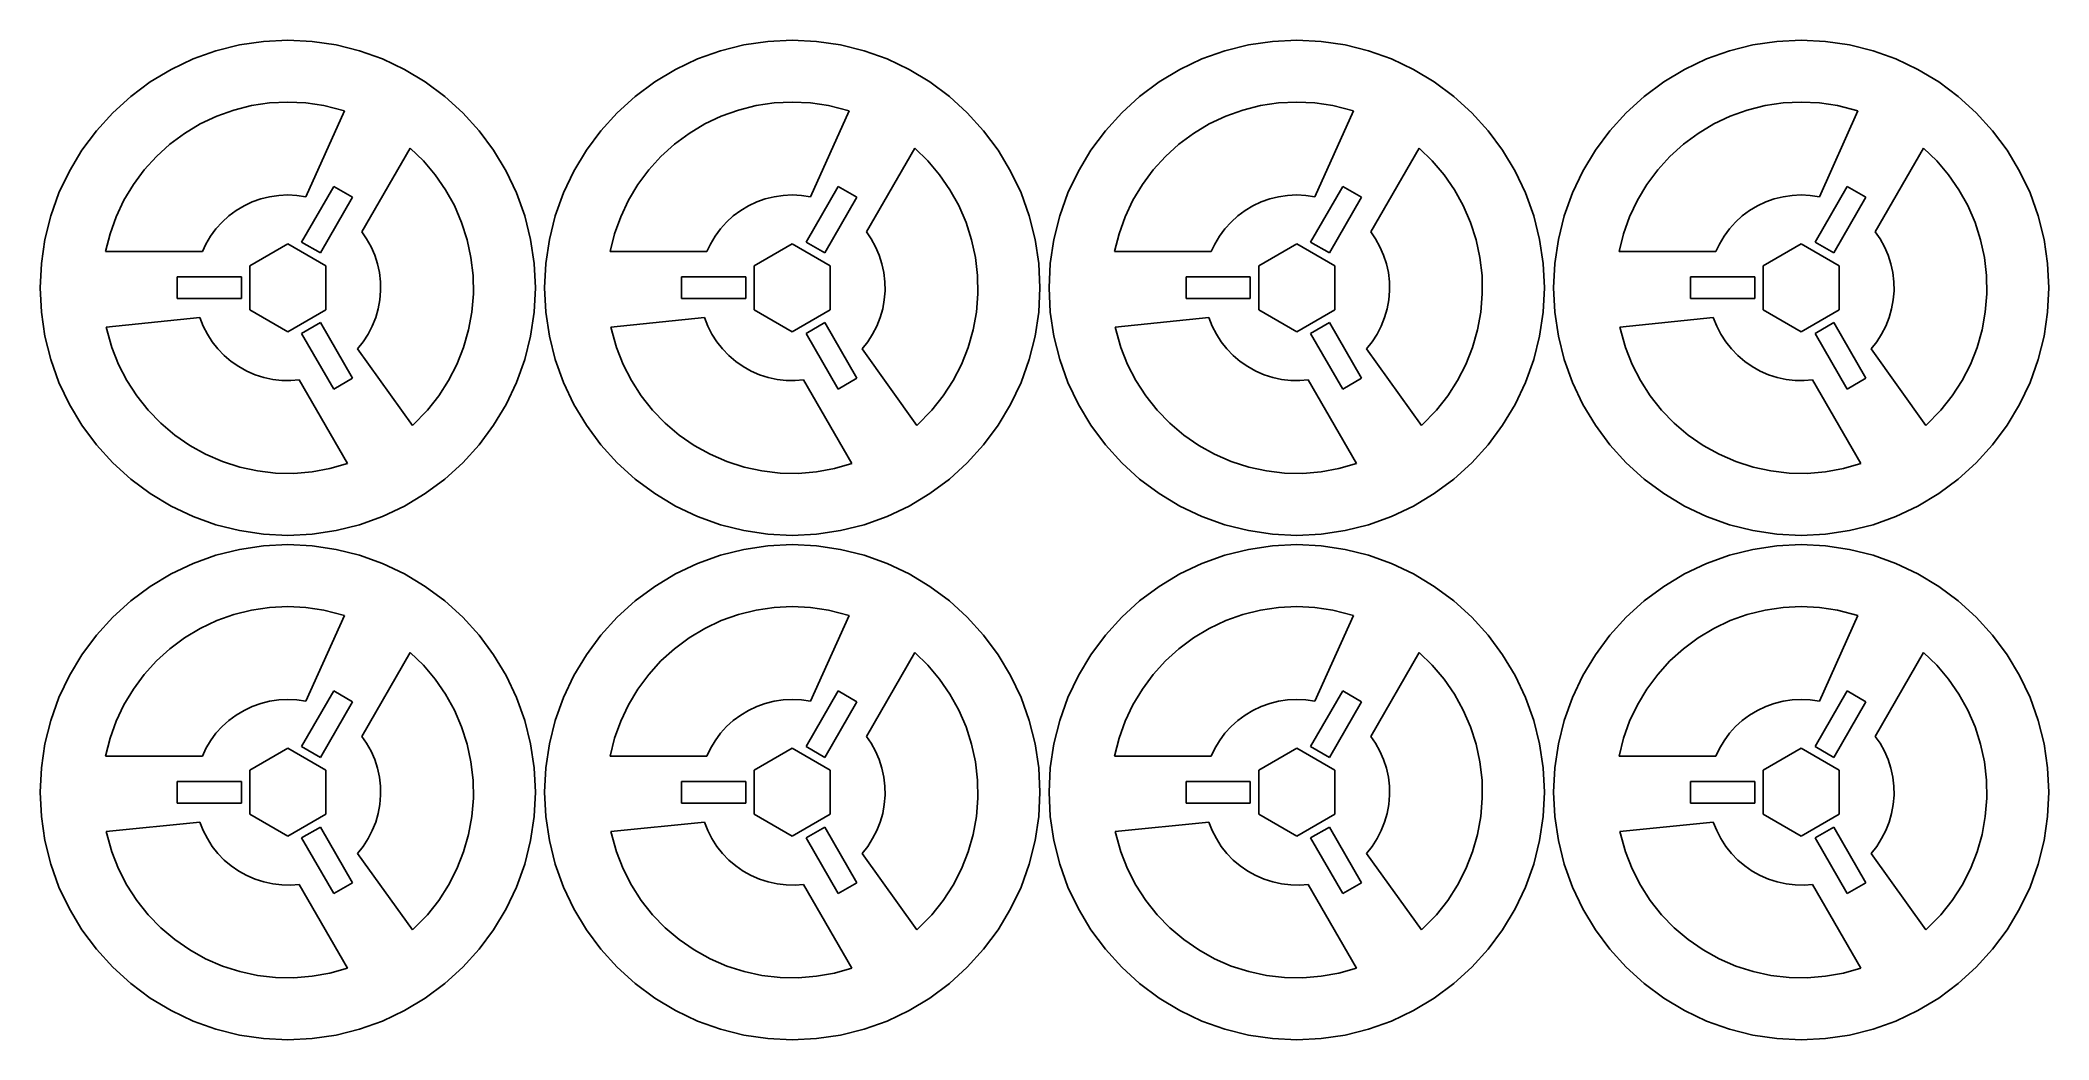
# Model space of a CAD drawing. Header units: metres. Extents: x -40 to 284, y -40 to 122.
import ezdxf

# ---------------------------------------------------------------- set-up
doc = ezdxf.new("R2010")
doc.units = ezdxf.units.M

msp = doc.modelspace()

# ---------------------------------------------------------------- linework, layer by layer
for p, q in [((-11.61, 119.78), (-7.8, 120.73)), ((-7.8, 120.73), (-3.92, 121.31)), ((-3.92, 121.31), (0, 121.5)), ((0, 121.5), (3.92, 121.31)), ((3.92, 121.31), (7.8, 120.73)), ((7.8, 120.73), (11.61, 119.78)), ((69.89, 119.78), (73.7, 120.73)), ((73.7, 120.73), (77.58, 121.31)), ((77.58, 121.31), (81.5, 121.5)), ((81.5, 121.5), (85.42, 121.31)), ((85.42, 121.31), (89.3, 120.73)), ((89.3, 120.73), (93.11, 119.78)), ((151.39, 119.78), (155.2, 120.73)), ((155.2, 120.73), (159.08, 121.31)), ((159.08, 121.31), (163, 121.5)), ((163, 121.5), (166.92, 121.31)), ((166.92, 121.31), (170.8, 120.73)), ((170.8, 120.73), (174.61, 119.78)), ((232.89, 119.78), (236.7, 120.73)), ((236.7, 120.73), (240.58, 121.31)), ((240.58, 121.31), (244.5, 121.5)), ((244.5, 121.5), (248.42, 121.31)), ((248.42, 121.31), (252.3, 120.73)), ((252.3, 120.73), (256.11, 119.78)), ((-18.86, 116.78), (-15.31, 118.46)), ((-15.31, 118.46), (-11.61, 119.78)), ((11.61, 119.78), (15.31, 118.46)), ((15.31, 118.46), (18.86, 116.78)), ((62.64, 116.78), (66.19, 118.46)), ((66.19, 118.46), (69.89, 119.78)), ((93.11, 119.78), (96.81, 118.46)), ((96.81, 118.46), (100.36, 116.78)), ((144.14, 116.78), (147.69, 118.46)), ((147.69, 118.46), (151.39, 119.78)), ((174.61, 119.78), (178.31, 118.46)), ((178.31, 118.46), (181.86, 116.78)), ((225.64, 116.78), (229.19, 118.46)), ((229.19, 118.46), (232.89, 119.78)), ((256.11, 119.78), (259.81, 118.46)), ((259.81, 118.46), (263.36, 116.78)), ((-25.38, 112.42), (-22.22, 114.76)), ((-22.22, 114.76), (-18.86, 116.78)), ((18.86, 116.78), (22.22, 114.76)), ((22.22, 114.76), (25.38, 112.42)), ((56.12, 112.42), (59.28, 114.76)), ((59.28, 114.76), (62.64, 116.78)), ((100.36, 116.78), (103.72, 114.76)), ((103.72, 114.76), (106.88, 112.42)), ((137.62, 112.42), (140.78, 114.76)), ((140.78, 114.76), (144.14, 116.78)), ((181.86, 116.78), (185.22, 114.76)), ((185.22, 114.76), (188.38, 112.42)), ((219.12, 112.42), (222.28, 114.76)), ((222.28, 114.76), (225.64, 116.78)), ((263.36, 116.78), (266.72, 114.76)), ((266.72, 114.76), (269.88, 112.42)), ((-28.28, 109.78), (-25.38, 112.42)), ((-8.71, 110.21), (-5.85, 110.92)), ((-5.85, 110.92), (-2.94, 111.36)), ((-2.94, 111.36), (0, 111.5)), ((0, 111.5), (2.94, 111.36)), ((2.94, 111.36), (5.85, 110.92)), ((5.85, 110.92), (9.17, 110.07)), ((25.38, 112.42), (28.28, 109.78)), ((53.22, 109.78), (56.12, 112.42)), ((72.79, 110.21), (75.65, 110.92)), ((75.65, 110.92), (78.56, 111.36)), ((78.56, 111.36), (81.5, 111.5)), ((81.5, 111.5), (84.44, 111.36)), ((84.44, 111.36), (87.35, 110.92)), ((87.35, 110.92), (90.67, 110.07)), ((106.88, 112.42), (109.78, 109.78)), ((134.72, 109.78), (137.62, 112.42)), ((154.29, 110.21), (157.15, 110.92)), ((157.15, 110.92), (160.06, 111.36)), ((160.06, 111.36), (163, 111.5)), ((163, 111.5), (165.94, 111.36)), ((165.94, 111.36), (168.85, 110.92)), ((168.85, 110.92), (172.17, 110.07)), ((188.38, 112.42), (191.28, 109.78)), ((216.22, 109.78), (219.12, 112.42)), ((235.79, 110.21), (238.65, 110.92)), ((238.65, 110.92), (241.56, 111.36)), ((241.56, 111.36), (244.5, 111.5)), ((244.5, 111.5), (247.44, 111.36)), ((247.44, 111.36), (250.35, 110.92)), ((250.35, 110.92), (253.67, 110.07)), ((269.88, 112.42), (272.78, 109.78)), ((-30.92, 106.88), (-28.28, 109.78)), ((-16.67, 106.44), (-14.14, 107.96)), ((-14.14, 107.96), (-11.48, 109.22)), ((-11.48, 109.22), (-8.71, 110.21)), ((2.93, 96.21), (9.17, 110.07)), ((28.28, 109.78), (30.92, 106.88)), ((50.58, 106.88), (53.22, 109.78)), ((64.83, 106.44), (67.36, 107.96)), ((67.36, 107.96), (70.02, 109.22)), ((70.02, 109.22), (72.79, 110.21)), ((84.43, 96.21), (90.67, 110.07)), ((109.78, 109.78), (112.42, 106.88)), ((132.08, 106.88), (134.72, 109.78)), ((146.33, 106.44), (148.86, 107.96)), ((148.86, 107.96), (151.52, 109.22)), ((151.52, 109.22), (154.29, 110.21)), ((165.93, 96.21), (172.17, 110.07)), ((191.28, 109.78), (193.92, 106.88)), ((213.58, 106.88), (216.22, 109.78)), ((227.83, 106.44), (230.36, 107.96)), ((230.36, 107.96), (233.02, 109.22)), ((233.02, 109.22), (235.79, 110.21)), ((247.43, 96.21), (253.67, 110.07)), ((272.78, 109.78), (275.42, 106.88)), ((-33.26, 103.72), (-30.92, 106.88)), ((-21.21, 102.71), (-19.03, 104.69)), ((-19.03, 104.69), (-16.67, 106.44)), ((19.78, 104.06), (11.97, 90.53)), ((19.78, 104.06), (21.9, 102.01)), ((30.92, 106.88), (33.26, 103.72)), ((48.24, 103.72), (50.58, 106.88)), ((60.29, 102.71), (62.47, 104.69)), ((62.47, 104.69), (64.83, 106.44)), ((101.28, 104.06), (93.47, 90.53)), ((101.28, 104.06), (103.4, 102.01)), ((112.42, 106.88), (114.76, 103.72)), ((129.74, 103.72), (132.08, 106.88)), ((141.79, 102.71), (143.97, 104.69)), ((143.97, 104.69), (146.33, 106.44)), ((182.78, 104.06), (174.97, 90.53)), ((182.78, 104.06), (184.9, 102.01)), ((193.92, 106.88), (196.26, 103.72)), ((211.24, 103.72), (213.58, 106.88)), ((223.29, 102.71), (225.47, 104.69)), ((225.47, 104.69), (227.83, 106.44)), ((264.28, 104.06), (256.47, 90.53)), ((264.28, 104.06), (266.4, 102.01)), ((275.42, 106.88), (277.76, 103.72)), ((-35.28, 100.36), (-33.26, 103.72)), ((-23.19, 100.53), (-21.21, 102.71)), ((21.9, 102.01), (23.8, 99.76)), ((33.26, 103.72), (35.28, 100.36)), ((46.22, 100.36), (48.24, 103.72)), ((58.31, 100.53), (60.29, 102.71)), ((103.4, 102.01), (105.3, 99.76)), ((114.76, 103.72), (116.78, 100.36)), ((127.72, 100.36), (129.74, 103.72)), ((139.81, 100.53), (141.79, 102.71)), ((184.9, 102.01), (186.8, 99.76)), ((196.26, 103.72), (198.28, 100.36)), ((209.22, 100.36), (211.24, 103.72)), ((221.31, 100.53), (223.29, 102.71)), ((266.4, 102.01), (268.3, 99.76)), ((277.76, 103.72), (279.78, 100.36)), ((-36.96, 96.81), (-35.28, 100.36)), ((-26.46, 95.64), (-24.94, 98.17)), ((-24.94, 98.17), (-23.19, 100.53)), ((7.42, 97.86), (2.23, 88.87)), ((7.42, 97.86), (10.45, 96.11)), ((23.8, 99.76), (25.48, 97.34)), ((35.28, 100.36), (36.96, 96.81)), ((44.54, 96.81), (46.22, 100.36)), ((55.04, 95.64), (56.56, 98.17)), ((56.56, 98.17), (58.31, 100.53)), ((88.92, 97.86), (83.73, 88.87)), ((88.92, 97.86), (91.95, 96.11)), ((105.3, 99.76), (106.98, 97.34)), ((116.78, 100.36), (118.46, 96.81)), ((126.04, 96.81), (127.72, 100.36)), ((136.54, 95.64), (138.06, 98.17)), ((138.06, 98.17), (139.81, 100.53)), ((170.42, 97.86), (165.23, 88.87)), ((170.42, 97.86), (173.45, 96.11)), ((186.8, 99.76), (188.48, 97.34)), ((198.28, 100.36), (199.96, 96.81)), ((207.54, 96.81), (209.22, 100.36)), ((218.04, 95.64), (219.56, 98.17)), ((219.56, 98.17), (221.31, 100.53)), ((251.92, 97.86), (246.73, 88.87)), ((251.92, 97.86), (254.95, 96.11)), ((268.3, 99.76), (269.98, 97.34)), ((279.78, 100.36), (281.46, 96.81)), ((-38.28, 93.11), (-36.96, 96.81)), ((-27.72, 92.98), (-26.46, 95.64)), ((-8.33, 93.97), (-7.07, 94.73)), ((-7.07, 94.73), (-5.74, 95.36)), ((-5.74, 95.36), (-4.35, 95.85)), ((-4.35, 95.85), (-2.93, 96.21)), ((-2.93, 96.21), (-1.47, 96.43)), ((-1.47, 96.43), (0, 96.5)), ((0, 96.5), (1.47, 96.43)), ((1.47, 96.43), (2.93, 96.21)), ((5.27, 87.12), (10.45, 96.11)), ((25.48, 97.34), (26.91, 94.77)), ((26.91, 94.77), (28.08, 92.07)), ((36.96, 96.81), (38.28, 93.11)), ((43.22, 93.11), (44.54, 96.81)), ((53.78, 92.98), (55.04, 95.64)), ((73.17, 93.97), (74.43, 94.73)), ((74.43, 94.73), (75.76, 95.36)), ((75.76, 95.36), (77.15, 95.85)), ((77.15, 95.85), (78.57, 96.21)), ((78.57, 96.21), (80.03, 96.43)), ((80.03, 96.43), (81.5, 96.5)), ((81.5, 96.5), (82.97, 96.43)), ((82.97, 96.43), (84.43, 96.21)), ((86.77, 87.12), (91.95, 96.11)), ((106.98, 97.34), (108.41, 94.77)), ((108.41, 94.77), (109.58, 92.07)), ((118.46, 96.81), (119.78, 93.11)), ((124.72, 93.11), (126.04, 96.81)), ((135.28, 92.98), (136.54, 95.64)), ((154.67, 93.97), (155.93, 94.73)), ((155.93, 94.73), (157.26, 95.36)), ((157.26, 95.36), (158.65, 95.85)), ((158.65, 95.85), (160.07, 96.21)), ((160.07, 96.21), (161.53, 96.43)), ((161.53, 96.43), (163, 96.5)), ((163, 96.5), (164.47, 96.43)), ((164.47, 96.43), (165.93, 96.21)), ((168.27, 87.12), (173.45, 96.11)), ((188.48, 97.34), (189.91, 94.77)), ((189.91, 94.77), (191.08, 92.07)), ((199.96, 96.81), (201.28, 93.11)), ((206.22, 93.11), (207.54, 96.81)), ((216.78, 92.98), (218.04, 95.64)), ((236.17, 93.97), (237.43, 94.73)), ((237.43, 94.73), (238.76, 95.36)), ((238.76, 95.36), (240.15, 95.85)), ((240.15, 95.85), (241.57, 96.21)), ((241.57, 96.21), (243.03, 96.43)), ((243.03, 96.43), (244.5, 96.5)), ((244.5, 96.5), (245.97, 96.43)), ((245.97, 96.43), (247.43, 96.21)), ((249.77, 87.12), (254.95, 96.11)), ((269.98, 97.34), (271.41, 94.77)), ((271.41, 94.77), (272.58, 92.07)), ((281.46, 96.81), (282.78, 93.11)), ((-39.23, 89.3), (-38.28, 93.11)), ((-28.71, 90.21), (-27.72, 92.98)), ((-12.47, 89.83), (-11.6, 91.02)), ((-11.6, 91.02), (-10.61, 92.11)), ((-10.61, 92.11), (-9.52, 93.1)), ((-9.52, 93.1), (-8.33, 93.97)), ((28.08, 92.07), (28.98, 89.26)), ((38.28, 93.11), (39.23, 89.3)), ((42.27, 89.3), (43.22, 93.11)), ((52.79, 90.21), (53.78, 92.98)), ((69.03, 89.83), (69.9, 91.02)), ((69.9, 91.02), (70.89, 92.11)), ((70.89, 92.11), (71.98, 93.1)), ((71.98, 93.1), (73.17, 93.97)), ((109.58, 92.07), (110.48, 89.26)), ((119.78, 93.11), (120.73, 89.3)), ((123.77, 89.3), (124.72, 93.11)), ((134.29, 90.21), (135.28, 92.98)), ((150.53, 89.83), (151.4, 91.02)), ((151.4, 91.02), (152.39, 92.11)), ((152.39, 92.11), (153.48, 93.1)), ((153.48, 93.1), (154.67, 93.97)), ((191.08, 92.07), (191.98, 89.26)), ((201.28, 93.11), (202.23, 89.3)), ((205.27, 89.3), (206.22, 93.11)), ((215.79, 90.21), (216.78, 92.98)), ((232.03, 89.83), (232.9, 91.02)), ((232.9, 91.02), (233.89, 92.11)), ((233.89, 92.11), (234.98, 93.1)), ((234.98, 93.1), (236.17, 93.97)), ((272.58, 92.07), (273.48, 89.26)), ((282.78, 93.11), (283.73, 89.3)), ((-39.81, 85.42), (-39.23, 89.3)), ((-29.42, 87.35), (-28.71, 90.21)), ((-13.8, 87.35), (-13.23, 88.57)), ((-13.23, 88.57), (-12.47, 89.83)), ((-6.15, 85.05), (0, 88.6)), ((0, 88.6), (6.15, 85.05)), ((2.23, 88.87), (5.27, 87.12)), ((11.97, 90.53), (12.74, 89.42)), ((12.74, 89.42), (13.45, 88.13)), ((13.45, 88.13), (14.04, 86.78)), ((28.98, 89.26), (29.6, 86.39)), ((39.23, 89.3), (39.81, 85.42)), ((41.69, 85.42), (42.27, 89.3)), ((52.08, 87.35), (52.79, 90.21)), ((67.7, 87.35), (68.27, 88.57)), ((68.27, 88.57), (69.03, 89.83)), ((75.35, 85.05), (81.5, 88.6)), ((81.5, 88.6), (87.65, 85.05)), ((83.73, 88.87), (86.77, 87.12)), ((93.47, 90.53), (94.24, 89.42)), ((94.24, 89.42), (94.95, 88.13)), ((94.95, 88.13), (95.54, 86.78)), ((110.48, 89.26), (111.1, 86.39)), ((120.73, 89.3), (121.31, 85.42)), ((123.19, 85.42), (123.77, 89.3)), ((133.58, 87.35), (134.29, 90.21)), ((149.2, 87.35), (149.77, 88.57)), ((149.77, 88.57), (150.53, 89.83)), ((156.85, 85.05), (163, 88.6)), ((163, 88.6), (169.15, 85.05)), ((165.23, 88.87), (168.27, 87.12)), ((174.97, 90.53), (175.74, 89.42)), ((175.74, 89.42), (176.45, 88.13)), ((176.45, 88.13), (177.04, 86.78)), ((191.98, 89.26), (192.6, 86.39)), ((202.23, 89.3), (202.81, 85.42)), ((204.69, 85.42), (205.27, 89.3)), ((215.08, 87.35), (215.79, 90.21)), ((230.7, 87.35), (231.27, 88.57)), ((231.27, 88.57), (232.03, 89.83)), ((238.35, 85.05), (244.5, 88.6)), ((244.5, 88.6), (250.65, 85.05)), ((246.73, 88.87), (249.77, 87.12)), ((256.47, 90.53), (257.24, 89.42)), ((257.24, 89.42), (257.95, 88.13)), ((257.95, 88.13), (258.54, 86.78)), ((273.48, 89.26), (274.1, 86.39)), ((283.73, 89.3), (284.31, 85.42)), ((-40, 81.5), (-39.81, 85.42)), ((-29.42, 87.35), (-13.8, 87.35)), ((-6.15, 77.95), (-6.15, 85.05)), ((6.15, 85.05), (6.15, 77.95)), ((14.04, 86.78), (14.49, 85.38)), ((14.49, 85.38), (14.8, 83.94)), ((29.6, 86.39), (29.94, 83.46)), ((39.81, 85.42), (40, 81.5)), ((41.5, 81.5), (41.69, 85.42)), ((52.08, 87.35), (67.7, 87.35)), ((75.35, 77.95), (75.35, 85.05)), ((87.65, 85.05), (87.65, 77.95)), ((95.54, 86.78), (95.99, 85.38)), ((95.99, 85.38), (96.3, 83.94)), ((111.1, 86.39), (111.44, 83.46)), ((121.31, 85.42), (121.5, 81.5)), ((123, 81.5), (123.19, 85.42)), ((133.58, 87.35), (149.2, 87.35)), ((156.85, 77.95), (156.85, 85.05)), ((169.15, 85.05), (169.15, 77.95)), ((177.04, 86.78), (177.49, 85.38)), ((177.49, 85.38), (177.8, 83.94)), ((192.6, 86.39), (192.94, 83.46)), ((202.81, 85.42), (203, 81.5)), ((204.5, 81.5), (204.69, 85.42)), ((215.08, 87.35), (230.7, 87.35)), ((238.35, 77.95), (238.35, 85.05)), ((250.65, 85.05), (250.65, 77.95)), ((258.54, 86.78), (258.99, 85.38)), ((258.99, 85.38), (259.3, 83.94)), ((274.1, 86.39), (274.44, 83.46)), ((284.31, 85.42), (284.5, 81.5)), ((-39.81, 77.58), (-40, 81.5)), ((-17.88, 79.75), (-17.88, 83.25)), ((-7.5, 83.25), (-17.88, 83.25)), ((-7.5, 79.75), (-7.5, 83.25)), ((14.8, 83.94), (14.97, 82.48)), ((14.97, 82.48), (14.99, 81.01)), ((29.94, 83.46), (29.98, 80.52)), ((40, 81.5), (39.81, 77.58)), ((41.69, 77.58), (41.5, 81.5)), ((63.62, 79.75), (63.62, 83.25)), ((74, 83.25), (63.62, 83.25)), ((74, 79.75), (74, 83.25)), ((96.3, 83.94), (96.47, 82.48)), ((96.47, 82.48), (96.49, 81.01)), ((111.44, 83.46), (111.48, 80.52)), ((121.5, 81.5), (121.31, 77.58)), ((123.19, 77.58), (123, 81.5)), ((145.12, 79.75), (145.12, 83.25)), ((155.5, 83.25), (145.12, 83.25)), ((155.5, 79.75), (155.5, 83.25)), ((177.8, 83.94), (177.97, 82.48)), ((177.97, 82.48), (177.99, 81.01)), ((192.94, 83.46), (192.98, 80.52)), ((203, 81.5), (202.81, 77.58)), ((204.69, 77.58), (204.5, 81.5)), ((226.62, 79.75), (226.62, 83.25)), ((237, 83.25), (226.62, 83.25)), ((237, 79.75), (237, 83.25)), ((259.3, 83.94), (259.47, 82.48)), ((259.47, 82.48), (259.49, 81.01)), ((274.44, 83.46), (274.48, 80.52)), ((284.5, 81.5), (284.31, 77.58)), ((-17.88, 79.75), (-7.5, 79.75)), ((0, 74.4), (-6.15, 77.95)), ((6.15, 77.95), (0, 74.4)), ((14.61, 78.09), (14.2, 76.68)), ((14.87, 79.54), (14.61, 78.09)), ((14.99, 81.01), (14.87, 79.54)), ((29.98, 80.52), (29.74, 77.58)), ((63.62, 79.75), (74, 79.75)), ((81.5, 74.4), (75.35, 77.95)), ((87.65, 77.95), (81.5, 74.4)), ((96.11, 78.09), (95.7, 76.68)), ((96.37, 79.54), (96.11, 78.09)), ((96.49, 81.01), (96.37, 79.54)), ((111.48, 80.52), (111.24, 77.58)), ((145.12, 79.75), (155.5, 79.75)), ((163, 74.4), (156.85, 77.95)), ((169.15, 77.95), (163, 74.4)), ((177.61, 78.09), (177.2, 76.68)), ((177.87, 79.54), (177.61, 78.09)), ((177.99, 81.01), (177.87, 79.54)), ((192.98, 80.52), (192.74, 77.58)), ((226.62, 79.75), (237, 79.75)), ((244.5, 74.4), (238.35, 77.95)), ((250.65, 77.95), (244.5, 74.4)), ((259.11, 78.09), (258.7, 76.68)), ((259.37, 79.54), (259.11, 78.09)), ((259.49, 81.01), (259.37, 79.54)), ((274.48, 80.52), (274.24, 77.58)), ((-39.23, 73.7), (-39.81, 77.58)), ((-14.2, 76.68), (-29.33, 75.16)), ((-28.41, 71.86), (-29.33, 75.16)), ((-13.66, 75.31), (-14.2, 76.68)), ((-12.99, 74), (-13.66, 75.31)), ((5.27, 75.88), (2.23, 74.13)), ((10.45, 66.89), (5.27, 75.88)), ((13.66, 75.31), (12.99, 74)), ((14.2, 76.68), (13.66, 75.31)), ((29.22, 74.69), (28.41, 71.86)), ((29.74, 77.58), (29.22, 74.69)), ((39.81, 77.58), (39.23, 73.7)), ((42.27, 73.7), (41.69, 77.58)), ((67.3, 76.68), (52.17, 75.16)), ((53.09, 71.86), (52.17, 75.16)), ((67.84, 75.31), (67.3, 76.68)), ((68.51, 74), (67.84, 75.31)), ((86.77, 75.88), (83.73, 74.13)), ((91.95, 66.89), (86.77, 75.88)), ((95.16, 75.31), (94.49, 74)), ((95.7, 76.68), (95.16, 75.31)), ((110.72, 74.69), (109.91, 71.86)), ((111.24, 77.58), (110.72, 74.69)), ((121.31, 77.58), (120.73, 73.7)), ((123.77, 73.7), (123.19, 77.58)), ((148.8, 76.68), (133.67, 75.16)), ((134.59, 71.86), (133.67, 75.16)), ((149.34, 75.31), (148.8, 76.68)), ((150.01, 74), (149.34, 75.31)), ((168.27, 75.88), (165.23, 74.13)), ((173.45, 66.89), (168.27, 75.88)), ((176.66, 75.31), (175.99, 74)), ((177.2, 76.68), (176.66, 75.31)), ((192.22, 74.69), (191.41, 71.86)), ((192.74, 77.58), (192.22, 74.69)), ((202.81, 77.58), (202.23, 73.7)), ((205.27, 73.7), (204.69, 77.58)), ((230.3, 76.68), (215.17, 75.16)), ((216.09, 71.86), (215.17, 75.16)), ((230.84, 75.31), (230.3, 76.68)), ((231.51, 74), (230.84, 75.31)), ((249.77, 75.88), (246.73, 74.13)), ((254.95, 66.89), (249.77, 75.88)), ((258.16, 75.31), (257.49, 74)), ((258.7, 76.68), (258.16, 75.31)), ((273.72, 74.69), (272.91, 71.86)), ((274.24, 77.58), (273.72, 74.69)), ((284.31, 77.58), (283.73, 73.7)), ((-38.28, 69.89), (-39.23, 73.7)), ((-27.33, 69.12), (-28.41, 71.86)), ((-12.19, 72.76), (-12.99, 74)), ((-11.28, 71.61), (-12.19, 72.76)), ((-10.25, 70.55), (-11.28, 71.61)), ((2.23, 74.13), (7.42, 65.14)), ((12.19, 72.76), (11.28, 71.61)), ((11.28, 71.61), (20.15, 59.27)), ((12.99, 74), (12.19, 72.76)), ((28.41, 71.86), (27.33, 69.12)), ((39.23, 73.7), (38.28, 69.89)), ((43.22, 69.89), (42.27, 73.7)), ((54.17, 69.12), (53.09, 71.86)), ((69.31, 72.76), (68.51, 74)), ((70.22, 71.61), (69.31, 72.76)), ((71.25, 70.55), (70.22, 71.61)), ((83.73, 74.13), (88.92, 65.14)), ((93.69, 72.76), (92.78, 71.61)), ((92.78, 71.61), (101.65, 59.27)), ((94.49, 74), (93.69, 72.76)), ((109.91, 71.86), (108.83, 69.12)), ((120.73, 73.7), (119.78, 69.89)), ((124.72, 69.89), (123.77, 73.7)), ((135.67, 69.12), (134.59, 71.86)), ((150.81, 72.76), (150.01, 74)), ((151.72, 71.61), (150.81, 72.76)), ((152.75, 70.55), (151.72, 71.61)), ((165.23, 74.13), (170.42, 65.14)), ((175.19, 72.76), (174.28, 71.61)), ((174.28, 71.61), (183.15, 59.27)), ((175.99, 74), (175.19, 72.76)), ((191.41, 71.86), (190.33, 69.12)), ((202.23, 73.7), (201.28, 69.89)), ((206.22, 69.89), (205.27, 73.7)), ((217.17, 69.12), (216.09, 71.86)), ((232.31, 72.76), (231.51, 74)), ((233.22, 71.61), (232.31, 72.76)), ((234.25, 70.55), (233.22, 71.61)), ((246.73, 74.13), (251.92, 65.14)), ((256.69, 72.76), (255.78, 71.61)), ((255.78, 71.61), (264.65, 59.27)), ((257.49, 74), (256.69, 72.76)), ((272.91, 71.86), (271.83, 69.12)), ((283.73, 73.7), (282.78, 69.89)), ((-36.96, 66.19), (-38.28, 69.89)), ((-25.98, 66.5), (-27.33, 69.12)), ((-9.13, 69.6), (-10.25, 70.55)), ((-7.92, 68.76), (-9.13, 69.6)), ((-6.63, 68.05), (-7.92, 68.76)), ((27.33, 69.12), (25.98, 66.5)), ((38.28, 69.89), (36.96, 66.19)), ((44.54, 66.19), (43.22, 69.89)), ((55.52, 66.5), (54.17, 69.12)), ((72.37, 69.6), (71.25, 70.55)), ((73.58, 68.76), (72.37, 69.6)), ((74.87, 68.05), (73.58, 68.76)), ((108.83, 69.12), (107.48, 66.5)), ((119.78, 69.89), (118.46, 66.19)), ((126.04, 66.19), (124.72, 69.89)), ((137.02, 66.5), (135.67, 69.12)), ((153.87, 69.6), (152.75, 70.55)), ((155.08, 68.76), (153.87, 69.6)), ((156.37, 68.05), (155.08, 68.76)), ((190.33, 69.12), (188.98, 66.5)), ((201.28, 69.89), (199.96, 66.19)), ((207.54, 66.19), (206.22, 69.89)), ((218.52, 66.5), (217.17, 69.12)), ((235.37, 69.6), (234.25, 70.55)), ((236.58, 68.76), (235.37, 69.6)), ((237.87, 68.05), (236.58, 68.76)), ((271.83, 69.12), (270.48, 66.5)), ((282.78, 69.89), (281.46, 66.19)), ((-35.28, 62.64), (-36.96, 66.19)), ((-24.39, 64.03), (-25.98, 66.5)), ((-5.28, 67.46), (-6.63, 68.05)), ((-3.88, 67.01), (-5.28, 67.46)), ((-2.44, 66.7), (-3.88, 67.01)), ((-0.98, 66.53), (-2.44, 66.7)), ((0.49, 66.51), (-0.98, 66.53)), ((1.83, 66.62), (0.49, 66.51)), ((9.64, 53.09), (1.83, 66.62)), ((10.45, 66.89), (7.42, 65.14)), ((25.98, 66.5), (24.39, 64.03)), ((36.96, 66.19), (35.28, 62.64)), ((46.22, 62.64), (44.54, 66.19)), ((57.11, 64.03), (55.52, 66.5)), ((76.22, 67.46), (74.87, 68.05)), ((77.62, 67.01), (76.22, 67.46)), ((79.06, 66.7), (77.62, 67.01)), ((80.52, 66.53), (79.06, 66.7)), ((81.99, 66.51), (80.52, 66.53)), ((83.33, 66.62), (81.99, 66.51)), ((91.14, 53.09), (83.33, 66.62)), ((91.95, 66.89), (88.92, 65.14)), ((107.48, 66.5), (105.89, 64.03)), ((118.46, 66.19), (116.78, 62.64)), ((127.72, 62.64), (126.04, 66.19)), ((138.61, 64.03), (137.02, 66.5)), ((157.72, 67.46), (156.37, 68.05)), ((159.12, 67.01), (157.72, 67.46)), ((160.56, 66.7), (159.12, 67.01)), ((162.02, 66.53), (160.56, 66.7)), ((163.49, 66.51), (162.02, 66.53)), ((164.83, 66.62), (163.49, 66.51)), ((172.64, 53.09), (164.83, 66.62)), ((173.45, 66.89), (170.42, 65.14)), ((188.98, 66.5), (187.39, 64.03)), ((199.96, 66.19), (198.28, 62.64)), ((209.22, 62.64), (207.54, 66.19)), ((220.11, 64.03), (218.52, 66.5)), ((239.22, 67.46), (237.87, 68.05)), ((240.62, 67.01), (239.22, 67.46)), ((242.06, 66.7), (240.62, 67.01)), ((243.52, 66.53), (242.06, 66.7)), ((244.99, 66.51), (243.52, 66.53)), ((246.33, 66.62), (244.99, 66.51)), ((254.14, 53.09), (246.33, 66.62)), ((254.95, 66.89), (251.92, 65.14)), ((270.48, 66.5), (268.89, 64.03)), ((281.46, 66.19), (279.78, 62.64)), ((-33.26, 59.28), (-35.28, 62.64)), ((-22.56, 61.72), (-24.39, 64.03)), ((-20.51, 59.6), (-22.56, 61.72)), ((22.56, 61.72), (20.15, 59.27)), ((24.39, 64.03), (22.56, 61.72)), ((35.28, 62.64), (33.26, 59.28)), ((48.24, 59.28), (46.22, 62.64)), ((58.94, 61.72), (57.11, 64.03)), ((60.99, 59.6), (58.94, 61.72)), ((104.06, 61.72), (101.65, 59.27)), ((105.89, 64.03), (104.06, 61.72)), ((116.78, 62.64), (114.76, 59.28)), ((129.74, 59.28), (127.72, 62.64)), ((140.44, 61.72), (138.61, 64.03)), ((142.49, 59.6), (140.44, 61.72)), ((185.56, 61.72), (183.15, 59.27)), ((187.39, 64.03), (185.56, 61.72)), ((198.28, 62.64), (196.26, 59.28)), ((211.24, 59.28), (209.22, 62.64)), ((221.94, 61.72), (220.11, 64.03)), ((223.99, 59.6), (221.94, 61.72)), ((267.06, 61.72), (264.65, 59.27)), ((268.89, 64.03), (267.06, 61.72)), ((279.78, 62.64), (277.76, 59.28)), ((-30.92, 56.12), (-33.26, 59.28)), ((-18.26, 57.7), (-20.51, 59.6)), ((33.26, 59.28), (30.92, 56.12)), ((50.58, 56.12), (48.24, 59.28)), ((63.24, 57.7), (60.99, 59.6)), ((114.76, 59.28), (112.42, 56.12)), ((132.08, 56.12), (129.74, 59.28)), ((144.74, 57.7), (142.49, 59.6)), ((196.26, 59.28), (193.92, 56.12)), ((213.58, 56.12), (211.24, 59.28)), ((226.24, 57.7), (223.99, 59.6)), ((277.76, 59.28), (275.42, 56.12)), ((-28.28, 53.22), (-30.92, 56.12)), ((-15.84, 56.02), (-18.26, 57.7)), ((-13.27, 54.59), (-15.84, 56.02)), ((30.92, 56.12), (28.28, 53.22)), ((53.22, 53.22), (50.58, 56.12)), ((65.66, 56.02), (63.24, 57.7)), ((68.23, 54.59), (65.66, 56.02)), ((112.42, 56.12), (109.78, 53.22)), ((134.72, 53.22), (132.08, 56.12)), ((147.16, 56.02), (144.74, 57.7)), ((149.73, 54.59), (147.16, 56.02)), ((193.92, 56.12), (191.28, 53.22)), ((216.22, 53.22), (213.58, 56.12)), ((228.66, 56.02), (226.24, 57.7)), ((231.23, 54.59), (228.66, 56.02)), ((275.42, 56.12), (272.78, 53.22)), ((-25.38, 50.58), (-28.28, 53.22)), ((-10.57, 53.42), (-13.27, 54.59)), ((-7.76, 52.52), (-10.57, 53.42)), ((-4.89, 51.9), (-7.76, 52.52)), ((6.81, 52.28), (3.92, 51.76)), ((9.64, 53.09), (6.81, 52.28)), ((28.28, 53.22), (25.38, 50.58)), ((56.12, 50.58), (53.22, 53.22)), ((70.93, 53.42), (68.23, 54.59)), ((73.74, 52.52), (70.93, 53.42)), ((76.61, 51.9), (73.74, 52.52)), ((88.31, 52.28), (85.42, 51.76)), ((91.14, 53.09), (88.31, 52.28)), ((109.78, 53.22), (106.88, 50.58)), ((137.62, 50.58), (134.72, 53.22)), ((152.43, 53.42), (149.73, 54.59)), ((155.24, 52.52), (152.43, 53.42)), ((158.11, 51.9), (155.24, 52.52)), ((169.81, 52.28), (166.92, 51.76)), ((172.64, 53.09), (169.81, 52.28)), ((191.28, 53.22), (188.38, 50.58)), ((219.12, 50.58), (216.22, 53.22)), ((233.93, 53.42), (231.23, 54.59)), ((236.74, 52.52), (233.93, 53.42)), ((239.61, 51.9), (236.74, 52.52)), ((251.31, 52.28), (248.42, 51.76)), ((254.14, 53.09), (251.31, 52.28)), ((272.78, 53.22), (269.88, 50.58)), ((-22.22, 48.24), (-25.38, 50.58)), ((-1.96, 51.56), (-4.89, 51.9)), ((0.98, 51.52), (-1.96, 51.56)), ((3.92, 51.76), (0.98, 51.52)), ((25.38, 50.58), (22.22, 48.24)), ((59.28, 48.24), (56.12, 50.58)), ((79.54, 51.56), (76.61, 51.9)), ((82.48, 51.52), (79.54, 51.56)), ((85.42, 51.76), (82.48, 51.52)), ((106.88, 50.58), (103.72, 48.24)), ((140.78, 48.24), (137.62, 50.58)), ((161.04, 51.56), (158.11, 51.9)), ((163.98, 51.52), (161.04, 51.56)), ((166.92, 51.76), (163.98, 51.52)), ((188.38, 50.58), (185.22, 48.24)), ((222.28, 48.24), (219.12, 50.58)), ((242.54, 51.56), (239.61, 51.9)), ((245.48, 51.52), (242.54, 51.56)), ((248.42, 51.76), (245.48, 51.52)), ((269.88, 50.58), (266.72, 48.24)), ((-18.86, 46.22), (-22.22, 48.24)), ((-15.31, 44.54), (-18.86, 46.22)), ((18.86, 46.22), (15.31, 44.54)), ((22.22, 48.24), (18.86, 46.22)), ((62.64, 46.22), (59.28, 48.24)), ((66.19, 44.54), (62.64, 46.22)), ((100.36, 46.22), (96.81, 44.54)), ((103.72, 48.24), (100.36, 46.22)), ((144.14, 46.22), (140.78, 48.24)), ((147.69, 44.54), (144.14, 46.22)), ((181.86, 46.22), (178.31, 44.54)), ((185.22, 48.24), (181.86, 46.22)), ((225.64, 46.22), (222.28, 48.24)), ((229.19, 44.54), (225.64, 46.22)), ((263.36, 46.22), (259.81, 44.54)), ((266.72, 48.24), (263.36, 46.22)), ((-11.61, 43.22), (-15.31, 44.54)), ((-7.8, 42.27), (-11.61, 43.22)), ((-3.92, 41.69), (-7.8, 42.27)), ((7.8, 42.27), (3.92, 41.69)), ((11.61, 43.22), (7.8, 42.27)), ((15.31, 44.54), (11.61, 43.22)), ((69.89, 43.22), (66.19, 44.54)), ((73.7, 42.27), (69.89, 43.22)), ((77.58, 41.69), (73.7, 42.27)), ((89.3, 42.27), (85.42, 41.69)), ((93.11, 43.22), (89.3, 42.27)), ((96.81, 44.54), (93.11, 43.22)), ((151.39, 43.22), (147.69, 44.54)), ((155.2, 42.27), (151.39, 43.22)), ((159.08, 41.69), (155.2, 42.27)), ((170.8, 42.27), (166.92, 41.69)), ((174.61, 43.22), (170.8, 42.27)), ((178.31, 44.54), (174.61, 43.22)), ((232.89, 43.22), (229.19, 44.54)), ((236.7, 42.27), (232.89, 43.22)), ((240.58, 41.69), (236.7, 42.27)), ((252.3, 42.27), (248.42, 41.69)), ((256.11, 43.22), (252.3, 42.27)), ((259.81, 44.54), (256.11, 43.22)), ((-11.61, 38.28), (-7.8, 39.23)), ((-7.8, 39.23), (-3.92, 39.81)), ((0, 41.5), (-3.92, 41.69)), ((-3.92, 39.81), (0, 40)), ((3.92, 41.69), (0, 41.5)), ((0, 40), (3.92, 39.81)), ((3.92, 39.81), (7.8, 39.23)), ((7.8, 39.23), (11.61, 38.28)), ((69.89, 38.28), (73.7, 39.23)), ((73.7, 39.23), (77.58, 39.81)), ((81.5, 41.5), (77.58, 41.69)), ((77.58, 39.81), (81.5, 40)), ((85.42, 41.69), (81.5, 41.5)), ((81.5, 40), (85.42, 39.81)), ((85.42, 39.81), (89.3, 39.23)), ((89.3, 39.23), (93.11, 38.28)), ((151.39, 38.28), (155.2, 39.23)), ((155.2, 39.23), (159.08, 39.81)), ((163, 41.5), (159.08, 41.69)), ((159.08, 39.81), (163, 40)), ((166.92, 41.69), (163, 41.5)), ((163, 40), (166.92, 39.81)), ((166.92, 39.81), (170.8, 39.23)), ((170.8, 39.23), (174.61, 38.28)), ((232.89, 38.28), (236.7, 39.23)), ((236.7, 39.23), (240.58, 39.81)), ((244.5, 41.5), (240.58, 41.69)), ((240.58, 39.81), (244.5, 40)), ((248.42, 41.69), (244.5, 41.5)), ((244.5, 40), (248.42, 39.81)), ((248.42, 39.81), (252.3, 39.23)), ((252.3, 39.23), (256.11, 38.28)), ((-18.86, 35.28), (-15.31, 36.96)), ((-15.31, 36.96), (-11.61, 38.28)), ((11.61, 38.28), (15.31, 36.96)), ((15.31, 36.96), (18.86, 35.28)), ((62.64, 35.28), (66.19, 36.96)), ((66.19, 36.96), (69.89, 38.28)), ((93.11, 38.28), (96.81, 36.96)), ((96.81, 36.96), (100.36, 35.28)), ((144.14, 35.28), (147.69, 36.96)), ((147.69, 36.96), (151.39, 38.28)), ((174.61, 38.28), (178.31, 36.96)), ((178.31, 36.96), (181.86, 35.28)), ((225.64, 35.28), (229.19, 36.96)), ((229.19, 36.96), (232.89, 38.28)), ((256.11, 38.28), (259.81, 36.96)), ((259.81, 36.96), (263.36, 35.28)), ((-25.38, 30.92), (-22.22, 33.26)), ((-22.22, 33.26), (-18.86, 35.28)), ((18.86, 35.28), (22.22, 33.26)), ((22.22, 33.26), (25.38, 30.92)), ((56.12, 30.92), (59.28, 33.26)), ((59.28, 33.26), (62.64, 35.28)), ((100.36, 35.28), (103.72, 33.26)), ((103.72, 33.26), (106.88, 30.92)), ((137.62, 30.92), (140.78, 33.26)), ((140.78, 33.26), (144.14, 35.28)), ((181.86, 35.28), (185.22, 33.26)), ((185.22, 33.26), (188.38, 30.92)), ((219.12, 30.92), (222.28, 33.26)), ((222.28, 33.26), (225.64, 35.28)), ((263.36, 35.28), (266.72, 33.26)), ((266.72, 33.26), (269.88, 30.92)), ((-28.28, 28.28), (-25.38, 30.92)), ((-8.71, 28.71), (-5.85, 29.42)), ((-5.85, 29.42), (-2.94, 29.86)), ((-2.94, 29.86), (0, 30)), ((0, 30), (2.94, 29.86)), ((2.94, 29.86), (5.85, 29.42)), ((5.85, 29.42), (9.17, 28.57)), ((25.38, 30.92), (28.28, 28.28)), ((53.22, 28.28), (56.12, 30.92)), ((72.79, 28.71), (75.65, 29.42)), ((75.65, 29.42), (78.56, 29.86)), ((78.56, 29.86), (81.5, 30)), ((81.5, 30), (84.44, 29.86)), ((84.44, 29.86), (87.35, 29.42)), ((87.35, 29.42), (90.67, 28.57)), ((106.88, 30.92), (109.78, 28.28)), ((134.72, 28.28), (137.62, 30.92)), ((154.29, 28.71), (157.15, 29.42)), ((157.15, 29.42), (160.06, 29.86)), ((160.06, 29.86), (163, 30)), ((163, 30), (165.94, 29.86)), ((165.94, 29.86), (168.85, 29.42)), ((168.85, 29.42), (172.17, 28.57)), ((188.38, 30.92), (191.28, 28.28)), ((216.22, 28.28), (219.12, 30.92)), ((235.79, 28.71), (238.65, 29.42)), ((238.65, 29.42), (241.56, 29.86)), ((241.56, 29.86), (244.5, 30)), ((244.5, 30), (247.44, 29.86)), ((247.44, 29.86), (250.35, 29.42)), ((250.35, 29.42), (253.67, 28.57)), ((269.88, 30.92), (272.78, 28.28)), ((-30.92, 25.38), (-28.28, 28.28)), ((-16.67, 24.94), (-14.14, 26.46)), ((-14.14, 26.46), (-11.48, 27.72)), ((-11.48, 27.72), (-8.71, 28.71)), ((2.93, 14.71), (9.17, 28.57)), ((28.28, 28.28), (30.92, 25.38)), ((50.58, 25.38), (53.22, 28.28)), ((64.83, 24.94), (67.36, 26.46)), ((67.36, 26.46), (70.02, 27.72)), ((70.02, 27.72), (72.79, 28.71)), ((84.43, 14.71), (90.67, 28.57)), ((109.78, 28.28), (112.42, 25.38)), ((132.08, 25.38), (134.72, 28.28)), ((146.33, 24.94), (148.86, 26.46)), ((148.86, 26.46), (151.52, 27.72)), ((151.52, 27.72), (154.29, 28.71)), ((165.93, 14.71), (172.17, 28.57)), ((191.28, 28.28), (193.92, 25.38)), ((213.58, 25.38), (216.22, 28.28)), ((227.83, 24.94), (230.36, 26.46)), ((230.36, 26.46), (233.02, 27.72)), ((233.02, 27.72), (235.79, 28.71)), ((247.43, 14.71), (253.67, 28.57)), ((272.78, 28.28), (275.42, 25.38)), ((-33.26, 22.22), (-30.92, 25.38)), ((-21.21, 21.21), (-19.03, 23.19)), ((-19.03, 23.19), (-16.67, 24.94)), ((30.92, 25.38), (33.26, 22.22)), ((48.24, 22.22), (50.58, 25.38)), ((60.29, 21.21), (62.47, 23.19)), ((62.47, 23.19), (64.83, 24.94)), ((112.42, 25.38), (114.76, 22.22)), ((129.74, 22.22), (132.08, 25.38)), ((141.79, 21.21), (143.97, 23.19)), ((143.97, 23.19), (146.33, 24.94)), ((193.92, 25.38), (196.26, 22.22)), ((211.24, 22.22), (213.58, 25.38)), ((223.29, 21.21), (225.47, 23.19)), ((225.47, 23.19), (227.83, 24.94)), ((275.42, 25.38), (277.76, 22.22)), ((-35.28, 18.86), (-33.26, 22.22)), ((-23.19, 19.03), (-21.21, 21.21)), ((19.78, 22.56), (11.97, 9.03)), ((19.78, 22.56), (21.9, 20.51)), ((21.9, 20.51), (23.8, 18.26)), ((33.26, 22.22), (35.28, 18.86)), ((46.22, 18.86), (48.24, 22.22)), ((58.31, 19.03), (60.29, 21.21)), ((101.28, 22.56), (93.47, 9.03)), ((101.28, 22.56), (103.4, 20.51)), ((103.4, 20.51), (105.3, 18.26)), ((114.76, 22.22), (116.78, 18.86)), ((127.72, 18.86), (129.74, 22.22)), ((139.81, 19.03), (141.79, 21.21)), ((182.78, 22.56), (174.97, 9.03)), ((182.78, 22.56), (184.9, 20.51)), ((184.9, 20.51), (186.8, 18.26)), ((196.26, 22.22), (198.28, 18.86)), ((209.22, 18.86), (211.24, 22.22)), ((221.31, 19.03), (223.29, 21.21)), ((264.28, 22.56), (256.47, 9.03)), ((264.28, 22.56), (266.4, 20.51)), ((266.4, 20.51), (268.3, 18.26)), ((277.76, 22.22), (279.78, 18.86)), ((-36.96, 15.31), (-35.28, 18.86)), ((-26.46, 14.14), (-24.94, 16.67)), ((-24.94, 16.67), (-23.19, 19.03)), ((7.42, 16.36), (2.23, 7.37)), ((7.42, 16.36), (10.45, 14.61)), ((23.8, 18.26), (25.48, 15.84)), ((35.28, 18.86), (36.96, 15.31)), ((44.54, 15.31), (46.22, 18.86)), ((55.04, 14.14), (56.56, 16.67)), ((56.56, 16.67), (58.31, 19.03)), ((88.92, 16.36), (83.73, 7.37)), ((88.92, 16.36), (91.95, 14.61)), ((105.3, 18.26), (106.98, 15.84)), ((116.78, 18.86), (118.46, 15.31)), ((126.04, 15.31), (127.72, 18.86)), ((136.54, 14.14), (138.06, 16.67)), ((138.06, 16.67), (139.81, 19.03)), ((170.42, 16.36), (165.23, 7.37)), ((170.42, 16.36), (173.45, 14.61)), ((186.8, 18.26), (188.48, 15.84)), ((198.28, 18.86), (199.96, 15.31)), ((207.54, 15.31), (209.22, 18.86)), ((218.04, 14.14), (219.56, 16.67)), ((219.56, 16.67), (221.31, 19.03)), ((251.92, 16.36), (246.73, 7.37)), ((251.92, 16.36), (254.95, 14.61)), ((268.3, 18.26), (269.98, 15.84)), ((279.78, 18.86), (281.46, 15.31)), ((-38.28, 11.61), (-36.96, 15.31)), ((-27.72, 11.48), (-26.46, 14.14)), ((-8.33, 12.47), (-7.07, 13.23)), ((-7.07, 13.23), (-5.74, 13.86)), ((-5.74, 13.86), (-4.35, 14.35)), ((-4.35, 14.35), (-2.93, 14.71)), ((-2.93, 14.71), (-1.47, 14.93)), ((-1.47, 14.93), (0, 15)), ((0, 15), (1.47, 14.93)), ((1.47, 14.93), (2.93, 14.71)), ((5.27, 5.62), (10.45, 14.61)), ((25.48, 15.84), (26.91, 13.27)), ((26.91, 13.27), (28.08, 10.57)), ((36.96, 15.31), (38.28, 11.61)), ((43.22, 11.61), (44.54, 15.31)), ((53.78, 11.48), (55.04, 14.14)), ((73.17, 12.47), (74.43, 13.23)), ((74.43, 13.23), (75.76, 13.86)), ((75.76, 13.86), (77.15, 14.35)), ((77.15, 14.35), (78.57, 14.71)), ((78.57, 14.71), (80.03, 14.93)), ((80.03, 14.93), (81.5, 15)), ((81.5, 15), (82.97, 14.93)), ((82.97, 14.93), (84.43, 14.71)), ((86.77, 5.62), (91.95, 14.61)), ((106.98, 15.84), (108.41, 13.27)), ((108.41, 13.27), (109.58, 10.57)), ((118.46, 15.31), (119.78, 11.61)), ((124.72, 11.61), (126.04, 15.31)), ((135.28, 11.48), (136.54, 14.14)), ((154.67, 12.47), (155.93, 13.23)), ((155.93, 13.23), (157.26, 13.86)), ((157.26, 13.86), (158.65, 14.35)), ((158.65, 14.35), (160.07, 14.71)), ((160.07, 14.71), (161.53, 14.93)), ((161.53, 14.93), (163, 15)), ((163, 15), (164.47, 14.93)), ((164.47, 14.93), (165.93, 14.71)), ((168.27, 5.62), (173.45, 14.61)), ((188.48, 15.84), (189.91, 13.27)), ((189.91, 13.27), (191.08, 10.57)), ((199.96, 15.31), (201.28, 11.61)), ((206.22, 11.61), (207.54, 15.31)), ((216.78, 11.48), (218.04, 14.14)), ((236.17, 12.47), (237.43, 13.23)), ((237.43, 13.23), (238.76, 13.86)), ((238.76, 13.86), (240.15, 14.35)), ((240.15, 14.35), (241.57, 14.71)), ((241.57, 14.71), (243.03, 14.93)), ((243.03, 14.93), (244.5, 15)), ((244.5, 15), (245.97, 14.93)), ((245.97, 14.93), (247.43, 14.71)), ((249.77, 5.62), (254.95, 14.61)), ((269.98, 15.84), (271.41, 13.27)), ((271.41, 13.27), (272.58, 10.57)), ((281.46, 15.31), (282.78, 11.61)), ((-39.23, 7.8), (-38.28, 11.61)), ((-28.71, 8.71), (-27.72, 11.48)), ((-11.6, 9.52), (-10.61, 10.61)), ((-10.61, 10.61), (-9.52, 11.6)), ((-9.52, 11.6), (-8.33, 12.47)), ((28.08, 10.57), (28.98, 7.76)), ((38.28, 11.61), (39.23, 7.8)), ((42.27, 7.8), (43.22, 11.61)), ((52.79, 8.71), (53.78, 11.48)), ((69.9, 9.52), (70.89, 10.61)), ((70.89, 10.61), (71.98, 11.6)), ((71.98, 11.6), (73.17, 12.47)), ((109.58, 10.57), (110.48, 7.76)), ((119.78, 11.61), (120.73, 7.8)), ((123.77, 7.8), (124.72, 11.61)), ((134.29, 8.71), (135.28, 11.48)), ((151.4, 9.52), (152.39, 10.61)), ((152.39, 10.61), (153.48, 11.6)), ((153.48, 11.6), (154.67, 12.47)), ((191.08, 10.57), (191.98, 7.76)), ((201.28, 11.61), (202.23, 7.8)), ((205.27, 7.8), (206.22, 11.61)), ((215.79, 8.71), (216.78, 11.48)), ((232.9, 9.52), (233.89, 10.61)), ((233.89, 10.61), (234.98, 11.6)), ((234.98, 11.6), (236.17, 12.47)), ((272.58, 10.57), (273.48, 7.76)), ((282.78, 11.61), (283.73, 7.8)), ((-39.81, 3.92), (-39.23, 7.8)), ((-29.42, 5.85), (-28.71, 8.71)), ((-13.8, 5.85), (-13.23, 7.07)), ((-13.23, 7.07), (-12.47, 8.33)), ((-12.47, 8.33), (-11.6, 9.52)), ((-6.15, 3.55), (0, 7.1)), ((0, 7.1), (6.15, 3.55)), ((2.23, 7.37), (5.27, 5.62)), ((11.97, 9.03), (12.74, 7.92)), ((12.74, 7.92), (13.45, 6.63)), ((13.45, 6.63), (14.04, 5.28)), ((28.98, 7.76), (29.6, 4.89)), ((39.23, 7.8), (39.81, 3.92)), ((41.69, 3.92), (42.27, 7.8)), ((52.08, 5.85), (52.79, 8.71)), ((67.7, 5.85), (68.27, 7.07)), ((68.27, 7.07), (69.03, 8.33)), ((69.03, 8.33), (69.9, 9.52)), ((75.35, 3.55), (81.5, 7.1)), ((81.5, 7.1), (87.65, 3.55)), ((83.73, 7.37), (86.77, 5.62)), ((93.47, 9.03), (94.24, 7.92)), ((94.24, 7.92), (94.95, 6.63)), ((94.95, 6.63), (95.54, 5.28)), ((110.48, 7.76), (111.1, 4.89)), ((120.73, 7.8), (121.31, 3.92)), ((123.19, 3.92), (123.77, 7.8)), ((133.58, 5.85), (134.29, 8.71)), ((149.2, 5.85), (149.77, 7.07)), ((149.77, 7.07), (150.53, 8.33)), ((150.53, 8.33), (151.4, 9.52)), ((156.85, 3.55), (163, 7.1)), ((163, 7.1), (169.15, 3.55)), ((165.23, 7.37), (168.27, 5.62)), ((174.97, 9.03), (175.74, 7.92)), ((175.74, 7.92), (176.45, 6.63)), ((176.45, 6.63), (177.04, 5.28)), ((191.98, 7.76), (192.6, 4.89)), ((202.23, 7.8), (202.81, 3.92)), ((204.69, 3.92), (205.27, 7.8)), ((215.08, 5.85), (215.79, 8.71)), ((230.7, 5.85), (231.27, 7.07)), ((231.27, 7.07), (232.03, 8.33)), ((232.03, 8.33), (232.9, 9.52)), ((238.35, 3.55), (244.5, 7.1)), ((244.5, 7.1), (250.65, 3.55)), ((246.73, 7.37), (249.77, 5.62)), ((256.47, 9.03), (257.24, 7.92)), ((257.24, 7.92), (257.95, 6.63)), ((257.95, 6.63), (258.54, 5.28)), ((273.48, 7.76), (274.1, 4.89)), ((283.73, 7.8), (284.31, 3.92)), ((-40, 0), (-39.81, 3.92)), ((-29.42, 5.85), (-13.8, 5.85)), ((-6.15, -3.55), (-6.15, 3.55)), ((6.15, 3.55), (6.15, -3.55)), ((14.04, 5.28), (14.49, 3.88)), ((14.49, 3.88), (14.8, 2.44)), ((29.6, 4.89), (29.94, 1.96)), ((39.81, 3.92), (40, 0)), ((41.5, 0), (41.69, 3.92)), ((52.08, 5.85), (67.7, 5.85)), ((75.35, -3.55), (75.35, 3.55)), ((87.65, 3.55), (87.65, -3.55)), ((95.54, 5.28), (95.99, 3.88)), ((95.99, 3.88), (96.3, 2.44)), ((111.1, 4.89), (111.44, 1.96)), ((121.31, 3.92), (121.5, 0)), ((123, 0), (123.19, 3.92)), ((133.58, 5.85), (149.2, 5.85)), ((156.85, -3.55), (156.85, 3.55)), ((169.15, 3.55), (169.15, -3.55)), ((177.04, 5.28), (177.49, 3.88)), ((177.49, 3.88), (177.8, 2.44)), ((192.6, 4.89), (192.94, 1.96)), ((202.81, 3.92), (203, 0)), ((204.5, 0), (204.69, 3.92)), ((215.08, 5.85), (230.7, 5.85)), ((238.35, -3.55), (238.35, 3.55)), ((250.65, 3.55), (250.65, -3.55)), ((258.54, 5.28), (258.99, 3.88)), ((258.99, 3.88), (259.3, 2.44)), ((274.1, 4.89), (274.44, 1.96)), ((284.31, 3.92), (284.5, 0)), ((-39.81, -3.92), (-40, 0)), ((-17.88, -1.75), (-17.88, 1.75)), ((-7.5, 1.75), (-17.88, 1.75)), ((-7.5, -1.75), (-7.5, 1.75)), ((14.8, 2.44), (14.97, 0.98)), ((14.97, 0.98), (14.99, -0.49)), ((29.94, 1.96), (29.98, -0.98)), ((40, 0), (39.81, -3.92)), ((41.69, -3.92), (41.5, 0)), ((63.62, -1.75), (63.62, 1.75)), ((74, 1.75), (63.62, 1.75)), ((74, -1.75), (74, 1.75)), ((96.3, 2.44), (96.47, 0.98)), ((96.47, 0.98), (96.49, -0.49)), ((111.44, 1.96), (111.48, -0.98)), ((121.5, 0), (121.31, -3.92)), ((123.19, -3.92), (123, 0)), ((145.12, -1.75), (145.12, 1.75)), ((155.5, 1.75), (145.12, 1.75)), ((155.5, -1.75), (155.5, 1.75)), ((177.8, 2.44), (177.97, 0.98)), ((177.97, 0.98), (177.99, -0.49)), ((192.94, 1.96), (192.98, -0.98)), ((203, 0), (202.81, -3.92)), ((204.69, -3.92), (204.5, 0)), ((226.62, -1.75), (226.62, 1.75)), ((237, 1.75), (226.62, 1.75)), ((237, -1.75), (237, 1.75)), ((259.3, 2.44), (259.47, 0.98)), ((259.47, 0.98), (259.49, -0.49)), ((274.44, 1.96), (274.48, -0.98)), ((284.5, 0), (284.31, -3.92)), ((-17.88, -1.75), (-7.5, -1.75)), ((14.87, -1.96), (14.61, -3.41)), ((14.99, -0.49), (14.87, -1.96)), ((29.98, -0.98), (29.74, -3.92)), ((63.62, -1.75), (74, -1.75)), ((96.37, -1.96), (96.11, -3.41)), ((96.49, -0.49), (96.37, -1.96)), ((111.48, -0.98), (111.24, -3.92)), ((145.12, -1.75), (155.5, -1.75)), ((177.87, -1.96), (177.61, -3.41)), ((177.99, -0.49), (177.87, -1.96)), ((192.98, -0.98), (192.74, -3.92)), ((226.62, -1.75), (237, -1.75)), ((259.37, -1.96), (259.11, -3.41)), ((259.49, -0.49), (259.37, -1.96)), ((274.48, -0.98), (274.24, -3.92)), ((-39.23, -7.8), (-39.81, -3.92)), ((-14.2, -4.82), (-29.33, -6.34)), ((-28.41, -9.64), (-29.33, -6.34)), ((-13.66, -6.19), (-14.2, -4.82)), ((-12.99, -7.5), (-13.66, -6.19)), ((0, -7.1), (-6.15, -3.55)), ((6.15, -3.55), (0, -7.1)), ((5.27, -5.62), (2.23, -7.37)), ((10.45, -14.61), (5.27, -5.62)), ((13.66, -6.19), (12.99, -7.5)), ((14.2, -4.82), (13.66, -6.19)), ((14.61, -3.41), (14.2, -4.82)), ((29.74, -3.92), (29.22, -6.81)), ((39.81, -3.92), (39.23, -7.8)), ((42.27, -7.8), (41.69, -3.92)), ((67.3, -4.82), (52.17, -6.34)), ((53.09, -9.64), (52.17, -6.34)), ((67.84, -6.19), (67.3, -4.82)), ((68.51, -7.5), (67.84, -6.19)), ((81.5, -7.1), (75.35, -3.55)), ((87.65, -3.55), (81.5, -7.1)), ((86.77, -5.62), (83.73, -7.37)), ((91.95, -14.61), (86.77, -5.62)), ((95.16, -6.19), (94.49, -7.5)), ((95.7, -4.82), (95.16, -6.19)), ((96.11, -3.41), (95.7, -4.82)), ((111.24, -3.92), (110.72, -6.81)), ((121.31, -3.92), (120.73, -7.8)), ((123.77, -7.8), (123.19, -3.92)), ((148.8, -4.82), (133.67, -6.34)), ((134.59, -9.64), (133.67, -6.34)), ((149.34, -6.19), (148.8, -4.82)), ((150.01, -7.5), (149.34, -6.19)), ((163, -7.1), (156.85, -3.55)), ((169.15, -3.55), (163, -7.1)), ((168.27, -5.62), (165.23, -7.37)), ((173.45, -14.61), (168.27, -5.62)), ((176.66, -6.19), (175.99, -7.5)), ((177.2, -4.82), (176.66, -6.19)), ((177.61, -3.41), (177.2, -4.82)), ((192.74, -3.92), (192.22, -6.81)), ((202.81, -3.92), (202.23, -7.8)), ((205.27, -7.8), (204.69, -3.92)), ((230.3, -4.82), (215.17, -6.34)), ((216.09, -9.64), (215.17, -6.34)), ((230.84, -6.19), (230.3, -4.82)), ((231.51, -7.5), (230.84, -6.19)), ((244.5, -7.1), (238.35, -3.55)), ((250.65, -3.55), (244.5, -7.1)), ((249.77, -5.62), (246.73, -7.37)), ((254.95, -14.61), (249.77, -5.62)), ((258.16, -6.19), (257.49, -7.5)), ((258.7, -4.82), (258.16, -6.19)), ((259.11, -3.41), (258.7, -4.82)), ((274.24, -3.92), (273.72, -6.81)), ((284.31, -3.92), (283.73, -7.8)), ((-38.28, -11.61), (-39.23, -7.8)), ((-27.33, -12.38), (-28.41, -9.64)), ((-12.19, -8.74), (-12.99, -7.5)), ((-11.28, -9.89), (-12.19, -8.74)), ((2.23, -7.37), (7.42, -16.36)), ((12.19, -8.74), (11.28, -9.89)), ((12.99, -7.5), (12.19, -8.74)), ((28.41, -9.64), (27.33, -12.38)), ((29.22, -6.81), (28.41, -9.64)), ((39.23, -7.8), (38.28, -11.61)), ((43.22, -11.61), (42.27, -7.8)), ((54.17, -12.38), (53.09, -9.64)), ((69.31, -8.74), (68.51, -7.5)), ((70.22, -9.89), (69.31, -8.74)), ((83.73, -7.37), (88.92, -16.36)), ((93.69, -8.74), (92.78, -9.89)), ((94.49, -7.5), (93.69, -8.74)), ((109.91, -9.64), (108.83, -12.38)), ((110.72, -6.81), (109.91, -9.64)), ((120.73, -7.8), (119.78, -11.61)), ((124.72, -11.61), (123.77, -7.8)), ((135.67, -12.38), (134.59, -9.64)), ((150.81, -8.74), (150.01, -7.5)), ((151.72, -9.89), (150.81, -8.74)), ((165.23, -7.37), (170.42, -16.36)), ((175.19, -8.74), (174.28, -9.89)), ((175.99, -7.5), (175.19, -8.74)), ((191.41, -9.64), (190.33, -12.38)), ((192.22, -6.81), (191.41, -9.64)), ((202.23, -7.8), (201.28, -11.61)), ((206.22, -11.61), (205.27, -7.8)), ((217.17, -12.38), (216.09, -9.64)), ((232.31, -8.74), (231.51, -7.5)), ((233.22, -9.89), (232.31, -8.74)), ((246.73, -7.37), (251.92, -16.36)), ((256.69, -8.74), (255.78, -9.89)), ((257.49, -7.5), (256.69, -8.74)), ((272.91, -9.64), (271.83, -12.38)), ((273.72, -6.81), (272.91, -9.64)), ((283.73, -7.8), (282.78, -11.61)), ((-36.96, -15.31), (-38.28, -11.61)), ((-25.98, -15), (-27.33, -12.38)), ((-10.25, -10.95), (-11.28, -9.89)), ((-9.13, -11.9), (-10.25, -10.95)), ((-7.92, -12.74), (-9.13, -11.9)), ((-6.63, -13.45), (-7.92, -12.74)), ((11.28, -9.89), (20.15, -22.23)), ((27.33, -12.38), (25.98, -15)), ((38.28, -11.61), (36.96, -15.31)), ((44.54, -15.31), (43.22, -11.61)), ((55.52, -15), (54.17, -12.38)), ((71.25, -10.95), (70.22, -9.89)), ((72.37, -11.9), (71.25, -10.95)), ((73.58, -12.74), (72.37, -11.9)), ((74.87, -13.45), (73.58, -12.74)), ((92.78, -9.89), (101.65, -22.23)), ((108.83, -12.38), (107.48, -15)), ((119.78, -11.61), (118.46, -15.31)), ((126.04, -15.31), (124.72, -11.61)), ((137.02, -15), (135.67, -12.38)), ((152.75, -10.95), (151.72, -9.89)), ((153.87, -11.9), (152.75, -10.95)), ((155.08, -12.74), (153.87, -11.9)), ((156.37, -13.45), (155.08, -12.74)), ((174.28, -9.89), (183.15, -22.23)), ((190.33, -12.38), (188.98, -15)), ((201.28, -11.61), (199.96, -15.31)), ((207.54, -15.31), (206.22, -11.61)), ((218.52, -15), (217.17, -12.38)), ((234.25, -10.95), (233.22, -9.89)), ((235.37, -11.9), (234.25, -10.95)), ((236.58, -12.74), (235.37, -11.9)), ((237.87, -13.45), (236.58, -12.74)), ((255.78, -9.89), (264.65, -22.23)), ((271.83, -12.38), (270.48, -15)), ((282.78, -11.61), (281.46, -15.31)), ((-35.28, -18.86), (-36.96, -15.31)), ((-24.39, -17.47), (-25.98, -15)), ((-5.28, -14.04), (-6.63, -13.45)), ((-3.88, -14.49), (-5.28, -14.04)), ((-2.44, -14.8), (-3.88, -14.49)), ((-0.98, -14.97), (-2.44, -14.8)), ((0.49, -14.99), (-0.98, -14.97)), ((1.83, -14.88), (0.49, -14.99)), ((9.64, -28.41), (1.83, -14.88)), ((10.45, -14.61), (7.42, -16.36)), ((25.98, -15), (24.39, -17.47)), ((36.96, -15.31), (35.28, -18.86)), ((46.22, -18.86), (44.54, -15.31)), ((57.11, -17.47), (55.52, -15)), ((76.22, -14.04), (74.87, -13.45)), ((77.62, -14.49), (76.22, -14.04)), ((79.06, -14.8), (77.62, -14.49)), ((80.52, -14.97), (79.06, -14.8)), ((81.99, -14.99), (80.52, -14.97)), ((83.33, -14.88), (81.99, -14.99)), ((91.14, -28.41), (83.33, -14.88)), ((91.95, -14.61), (88.92, -16.36)), ((107.48, -15), (105.89, -17.47)), ((118.46, -15.31), (116.78, -18.86)), ((127.72, -18.86), (126.04, -15.31)), ((138.61, -17.47), (137.02, -15)), ((157.72, -14.04), (156.37, -13.45)), ((159.12, -14.49), (157.72, -14.04)), ((160.56, -14.8), (159.12, -14.49)), ((162.02, -14.97), (160.56, -14.8)), ((163.49, -14.99), (162.02, -14.97)), ((164.83, -14.88), (163.49, -14.99)), ((172.64, -28.41), (164.83, -14.88)), ((173.45, -14.61), (170.42, -16.36)), ((188.98, -15), (187.39, -17.47)), ((199.96, -15.31), (198.28, -18.86)), ((209.22, -18.86), (207.54, -15.31)), ((220.11, -17.47), (218.52, -15)), ((239.22, -14.04), (237.87, -13.45)), ((240.62, -14.49), (239.22, -14.04)), ((242.06, -14.8), (240.62, -14.49)), ((243.52, -14.97), (242.06, -14.8)), ((244.99, -14.99), (243.52, -14.97)), ((246.33, -14.88), (244.99, -14.99)), ((254.14, -28.41), (246.33, -14.88)), ((254.95, -14.61), (251.92, -16.36)), ((270.48, -15), (268.89, -17.47)), ((281.46, -15.31), (279.78, -18.86)), ((-33.26, -22.22), (-35.28, -18.86)), ((-22.56, -19.78), (-24.39, -17.47)), ((24.39, -17.47), (22.56, -19.78)), ((35.28, -18.86), (33.26, -22.22)), ((48.24, -22.22), (46.22, -18.86)), ((58.94, -19.78), (57.11, -17.47)), ((105.89, -17.47), (104.06, -19.78)), ((116.78, -18.86), (114.76, -22.22)), ((129.74, -22.22), (127.72, -18.86)), ((140.44, -19.78), (138.61, -17.47)), ((187.39, -17.47), (185.56, -19.78)), ((198.28, -18.86), (196.26, -22.22)), ((211.24, -22.22), (209.22, -18.86)), ((221.94, -19.78), (220.11, -17.47)), ((268.89, -17.47), (267.06, -19.78)), ((279.78, -18.86), (277.76, -22.22)), ((-30.92, -25.38), (-33.26, -22.22)), ((-20.51, -21.9), (-22.56, -19.78)), ((-18.26, -23.8), (-20.51, -21.9)), ((22.56, -19.78), (20.15, -22.23)), ((33.26, -22.22), (30.92, -25.38)), ((50.58, -25.38), (48.24, -22.22)), ((60.99, -21.9), (58.94, -19.78)), ((63.24, -23.8), (60.99, -21.9)), ((104.06, -19.78), (101.65, -22.23)), ((114.76, -22.22), (112.42, -25.38)), ((132.08, -25.38), (129.74, -22.22)), ((142.49, -21.9), (140.44, -19.78)), ((144.74, -23.8), (142.49, -21.9)), ((185.56, -19.78), (183.15, -22.23)), ((196.26, -22.22), (193.92, -25.38)), ((213.58, -25.38), (211.24, -22.22)), ((223.99, -21.9), (221.94, -19.78)), ((226.24, -23.8), (223.99, -21.9)), ((267.06, -19.78), (264.65, -22.23)), ((277.76, -22.22), (275.42, -25.38)), ((-28.28, -28.28), (-30.92, -25.38)), ((-15.84, -25.48), (-18.26, -23.8)), ((-13.27, -26.91), (-15.84, -25.48)), ((30.92, -25.38), (28.28, -28.28)), ((53.22, -28.28), (50.58, -25.38)), ((65.66, -25.48), (63.24, -23.8)), ((68.23, -26.91), (65.66, -25.48)), ((112.42, -25.38), (109.78, -28.28)), ((134.72, -28.28), (132.08, -25.38)), ((147.16, -25.48), (144.74, -23.8)), ((149.73, -26.91), (147.16, -25.48)), ((193.92, -25.38), (191.28, -28.28)), ((216.22, -28.28), (213.58, -25.38)), ((228.66, -25.48), (226.24, -23.8)), ((231.23, -26.91), (228.66, -25.48)), ((275.42, -25.38), (272.78, -28.28)), ((-25.38, -30.92), (-28.28, -28.28)), ((-10.57, -28.08), (-13.27, -26.91)), ((-7.76, -28.98), (-10.57, -28.08)), ((-4.89, -29.6), (-7.76, -28.98)), ((9.64, -28.41), (6.81, -29.22)), ((28.28, -28.28), (25.38, -30.92)), ((56.12, -30.92), (53.22, -28.28)), ((70.93, -28.08), (68.23, -26.91)), ((73.74, -28.98), (70.93, -28.08)), ((76.61, -29.6), (73.74, -28.98)), ((91.14, -28.41), (88.31, -29.22)), ((109.78, -28.28), (106.88, -30.92)), ((137.62, -30.92), (134.72, -28.28)), ((152.43, -28.08), (149.73, -26.91)), ((155.24, -28.98), (152.43, -28.08)), ((158.11, -29.6), (155.24, -28.98)), ((172.64, -28.41), (169.81, -29.22)), ((191.28, -28.28), (188.38, -30.92)), ((219.12, -30.92), (216.22, -28.28)), ((233.93, -28.08), (231.23, -26.91)), ((236.74, -28.98), (233.93, -28.08)), ((239.61, -29.6), (236.74, -28.98)), ((254.14, -28.41), (251.31, -29.22)), ((272.78, -28.28), (269.88, -30.92)), ((-22.22, -33.26), (-25.38, -30.92)), ((-1.96, -29.94), (-4.89, -29.6)), ((0.98, -29.98), (-1.96, -29.94)), ((3.92, -29.74), (0.98, -29.98)), ((6.81, -29.22), (3.92, -29.74)), ((25.38, -30.92), (22.22, -33.26)), ((59.28, -33.26), (56.12, -30.92)), ((79.54, -29.94), (76.61, -29.6)), ((82.48, -29.98), (79.54, -29.94)), ((85.42, -29.74), (82.48, -29.98)), ((88.31, -29.22), (85.42, -29.74)), ((106.88, -30.92), (103.72, -33.26)), ((140.78, -33.26), (137.62, -30.92)), ((161.04, -29.94), (158.11, -29.6)), ((163.98, -29.98), (161.04, -29.94)), ((166.92, -29.74), (163.98, -29.98)), ((169.81, -29.22), (166.92, -29.74)), ((188.38, -30.92), (185.22, -33.26)), ((222.28, -33.26), (219.12, -30.92)), ((242.54, -29.94), (239.61, -29.6)), ((245.48, -29.98), (242.54, -29.94)), ((248.42, -29.74), (245.48, -29.98)), ((251.31, -29.22), (248.42, -29.74)), ((269.88, -30.92), (266.72, -33.26)), ((-18.86, -35.28), (-22.22, -33.26)), ((-15.31, -36.96), (-18.86, -35.28)), ((18.86, -35.28), (15.31, -36.96)), ((22.22, -33.26), (18.86, -35.28)), ((62.64, -35.28), (59.28, -33.26)), ((66.19, -36.96), (62.64, -35.28)), ((100.36, -35.28), (96.81, -36.96)), ((103.72, -33.26), (100.36, -35.28)), ((144.14, -35.28), (140.78, -33.26)), ((147.69, -36.96), (144.14, -35.28)), ((181.86, -35.28), (178.31, -36.96)), ((185.22, -33.26), (181.86, -35.28)), ((225.64, -35.28), (222.28, -33.26)), ((229.19, -36.96), (225.64, -35.28)), ((263.36, -35.28), (259.81, -36.96)), ((266.72, -33.26), (263.36, -35.28)), ((-11.61, -38.28), (-15.31, -36.96)), ((-7.8, -39.23), (-11.61, -38.28)), ((11.61, -38.28), (7.8, -39.23)), ((15.31, -36.96), (11.61, -38.28)), ((69.89, -38.28), (66.19, -36.96)), ((73.7, -39.23), (69.89, -38.28)), ((93.11, -38.28), (89.3, -39.23)), ((96.81, -36.96), (93.11, -38.28)), ((151.39, -38.28), (147.69, -36.96)), ((155.2, -39.23), (151.39, -38.28)), ((174.61, -38.28), (170.8, -39.23)), ((178.31, -36.96), (174.61, -38.28)), ((232.89, -38.28), (229.19, -36.96)), ((236.7, -39.23), (232.89, -38.28)), ((256.11, -38.28), (252.3, -39.23)), ((259.81, -36.96), (256.11, -38.28)), ((-3.92, -39.81), (-7.8, -39.23)), ((0, -40), (-3.92, -39.81)), ((3.92, -39.81), (0, -40)), ((7.8, -39.23), (3.92, -39.81)), ((77.58, -39.81), (73.7, -39.23)), ((81.5, -40), (77.58, -39.81)), ((85.42, -39.81), (81.5, -40)), ((89.3, -39.23), (85.42, -39.81)), ((159.08, -39.81), (155.2, -39.23)), ((163, -40), (159.08, -39.81)), ((166.92, -39.81), (163, -40)), ((170.8, -39.23), (166.92, -39.81)), ((240.58, -39.81), (236.7, -39.23)), ((244.5, -40), (240.58, -39.81)), ((248.42, -39.81), (244.5, -40)), ((252.3, -39.23), (248.42, -39.81))]:
    msp.add_line(p, q)

doc.saveas('drawing.dxf')
